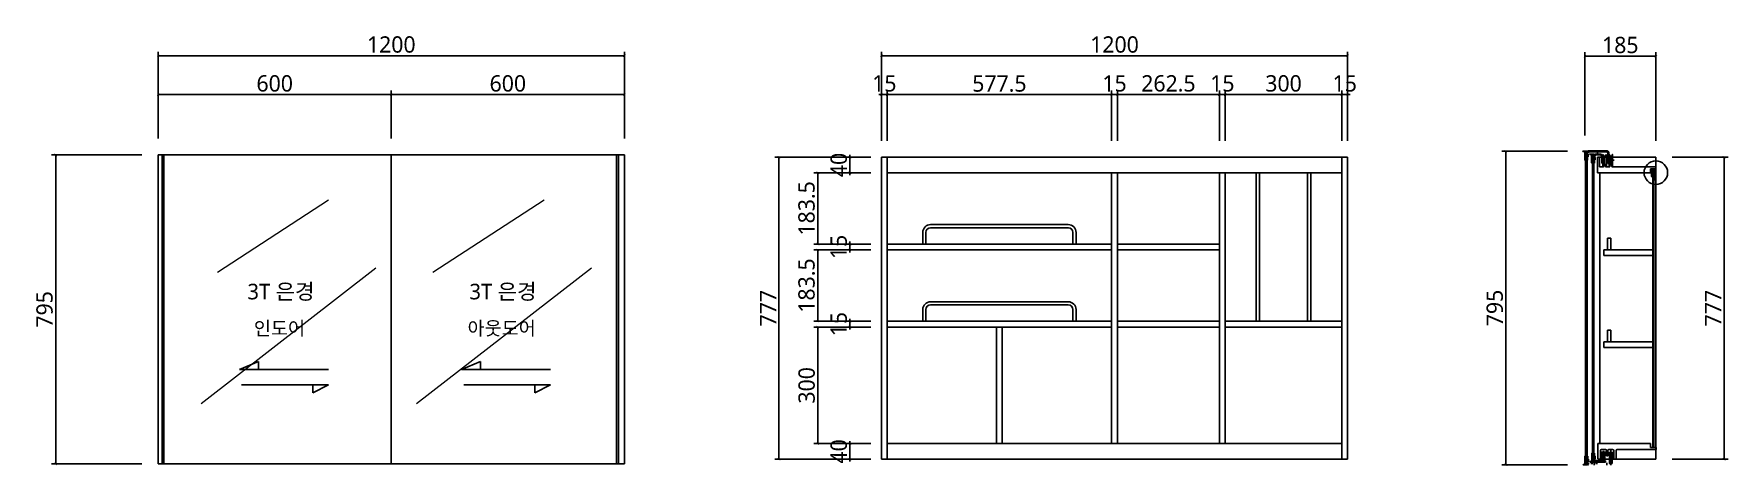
# Model space of a CAD drawing. Extents: x -37370 to -33010, y -566250 to -565138.
import ezdxf

# ---------------------------------------------------------------- set-up
doc = ezdxf.new("R2010")
doc.units = 0
doc.header["$LTSCALE"] = 60
doc.header["$MEASUREMENT"] = 0
doc.header["$PDMODE"] = 34
doc.header["$PDSIZE"] = -5
doc.layers.get('0').update_dxf_attribs({"linetype": 'CONTINUOUS'})
doc.layers.get('Defpoints').update_dxf_attribs({"color": 142, "linetype": 'CONTINUOUS'})
for name, color, linetype in [('FUR', 252, 'CONTINUOUS'), ('S-DIM', 7, 'CONTINUOUS'), ('TEX @ 1', 3, 'CONTINUOUS'), ('도어', 251, 'CONTINUOUS'), ('도어 @ 1', 251, 'CONTINUOUS')]:
    doc.layers.add(name, color=color, linetype=linetype)
doc.layers.add('거울', color=151, linetype='CONTINUOUS', lineweight=5)
doc.styles.get("Standard").update_dxf_attribs({"font": 'malgun.ttf'})
doc.styles.add('카비원', font='malgun.ttf', dxfattribs={"height": 45})
doc.dimstyles.new('카비원', dxfattribs={"dimscale": 7, "dimtxt": 6, "dimasz": 0.9, "dimexe": 1.5, "dimexo": 6, "dimgap": 1, "dimtad": 1, "dimdsep": 46, "dimtxsty": 'Standard', "dimblk": 'ARCHTICK', "dimcen": 3, "dimclrd": 8, "dimclre": 8, "dimclrt": 256, "dimadec": 0, "dimazin": 0, "dimtfac": 0.6, "dimtix": 1, "dimtmove": 0, "dimatfit": 3, "dimfxl": 1.5, "dimtolj": 1, "dimtzin": 0, "dimlwd": -1, "dimlwe": -1, "dimarcsym": 0})

msp = doc.modelspace()

# ---------------------------------------------------------------- texts
at = {"layer": 'TEX @ 1', "style": '카비원'}
for p in [(-36820.59, -565821.207), (-36249.193, -565821.207)]:
    msp.add_text('3T 은경', height=40, dxfattribs=at).set_placement(p)
at = {"layer": '도어 @ 1', "style": '카비원'}
for s, p in [('인도어', (-36803.993, -565913.335)), ('아웃도어', (-36254.025, -565913.335))]:
    msp.add_text(s, height=35, dxfattribs=at).set_placement(p)

# ---------------------------------------------------------------- blocks, each defined once
blk = doc.blocks.new('_ArchTick')
at = {"color": 0, "linetype": 'ByBlock', "transparency": 16777216, "const_width": 0.15}
blk.add_lwpolyline([(-0.5, -0.5), (0.5, 0.5)], dxfattribs=at)
blk = doc.blocks.new('*D10414')
at = {"layer": 'Defpoints', "color": 0}
for p in [(-36450.3, -565294.6), (-37050.3, -565449.6), (-36450.3, -565449.6)]:
    blk.add_point(p, dxfattribs=at)
at = {"layer": 'S-DIM', "color": 8}
for p, q in [((-37050.3, -565407.6), (-37050.3, -565284.1)), ((-36450.3, -565407.6), (-36450.3, -565284.1)), ((-37050.3, -565294.6), (-36450.3, -565294.6))]:
    blk.add_line(p, q, dxfattribs=at)
at = {"layer": 'S-DIM', "color": 8, "xscale": 6.3, "yscale": 6.3, "zscale": 6.3, "rotation": 180}
blk.add_blockref('_ArchTick', (-37050.3, -565294.6), dxfattribs=at)
at = {"layer": 'S-DIM', "color": 8, "xscale": 6.3, "yscale": 6.3, "zscale": 6.3}
blk.add_blockref('_ArchTick', (-36450.3, -565294.6), dxfattribs=at)
at = {"layer": 'S-DIM', "insert": (-36750.3, -565265.9), "char_height": 42, "attachment_point": 5}
blk.add_mtext('\\A1;600', dxfattribs=at)
blk = doc.blocks.new('*D10415')
at = {"layer": 'Defpoints', "color": 0}
for p in [(-35850.3, -565294.6), (-36450.3, -565449.6), (-35850.3, -565449.6)]:
    blk.add_point(p, dxfattribs=at)
at = {"layer": 'S-DIM', "color": 8}
for p, q in [((-36450.3, -565407.6), (-36450.3, -565284.1)), ((-35850.3, -565407.6), (-35850.3, -565284.1)), ((-36450.3, -565294.6), (-35850.3, -565294.6))]:
    blk.add_line(p, q, dxfattribs=at)
at = {"layer": 'S-DIM', "color": 8, "xscale": 6.3, "yscale": 6.3, "zscale": 6.3, "rotation": 180}
blk.add_blockref('_ArchTick', (-36450.3, -565294.6), dxfattribs=at)
at = {"layer": 'S-DIM', "color": 8, "xscale": 6.3, "yscale": 6.3, "zscale": 6.3}
blk.add_blockref('_ArchTick', (-35850.3, -565294.6), dxfattribs=at)
at = {"layer": 'S-DIM', "insert": (-36150.3, -565265.9), "char_height": 42, "attachment_point": 5}
blk.add_mtext('\\A1;600', dxfattribs=at)
blk = doc.blocks.new('*D10416')
at = {"layer": 'Defpoints', "color": 0}
for p in [(-35850.3, -565194.7), (-37050.3, -565449.6), (-35850.3, -565449.6)]:
    blk.add_point(p, dxfattribs=at)
at = {"layer": 'S-DIM', "color": 8}
for p, q in [((-37050.3, -565407.6), (-37050.3, -565184.2)), ((-37050.3, -565194.7), (-35850.3, -565194.7)), ((-35850.3, -565407.6), (-35850.3, -565184.2))]:
    blk.add_line(p, q, dxfattribs=at)
at = {"layer": 'S-DIM', "color": 8, "xscale": 6.3, "yscale": 6.3, "zscale": 6.3, "rotation": 180}
blk.add_blockref('_ArchTick', (-37050.3, -565194.7), dxfattribs=at)
at = {"layer": 'S-DIM', "color": 8, "xscale": 6.3, "yscale": 6.3, "zscale": 6.3}
blk.add_blockref('_ArchTick', (-35850.3, -565194.7), dxfattribs=at)
at = {"layer": 'S-DIM', "insert": (-36450.3, -565165.8), "char_height": 42, "attachment_point": 5}
blk.add_mtext('\\A1;1200', dxfattribs=at)
blk = doc.blocks.new('*D10417')
at = {"layer": 'Defpoints', "color": 0}
for p in [(-37050.3, -565449.6), (-37313.9, -566244.6), (-37050.3, -566244.6)]:
    blk.add_point(p, dxfattribs=at)
at = {"layer": 'S-DIM', "color": 8}
for p, q in [((-37092.3, -565449.6), (-37324.4, -565449.6)), ((-37313.9, -565449.6), (-37313.9, -566244.6)), ((-37092.3, -566244.6), (-37324.4, -566244.6))]:
    blk.add_line(p, q, dxfattribs=at)
at = {"layer": 'S-DIM', "color": 8, "xscale": 6.3, "yscale": 6.3, "zscale": 6.3}
for p, rotation in [((-37313.9, -565449.6), 90), ((-37313.9, -566244.6), 270)]:
    blk.add_blockref('_ArchTick', p, dxfattribs=dict(at, rotation=rotation))
at = {"layer": 'S-DIM', "insert": (-37342.6, -565847.1), "char_height": 42, "attachment_point": 5, "rotation": 90}
blk.add_mtext('\\A1;795', dxfattribs=at)
blk = doc.blocks.new('*D10418')
at = {"layer": 'Defpoints', "color": 0}
for p in [(-35173.9, -565294.6), (-35188.9, -565455.5), (-35173.9, -565455.5)]:
    blk.add_point(p, dxfattribs=at)
at = {"layer": 'S-DIM', "color": 8}
for p, q in [((-35188.9, -565413.5), (-35188.9, -565284.1)), ((-35173.9, -565413.5), (-35173.9, -565284.1)), ((-35188.9, -565294.6), (-35195.2, -565294.6)), ((-35188.9, -565294.6), (-35173.9, -565294.6)), ((-35173.9, -565294.6), (-35167.6, -565294.6))]:
    blk.add_line(p, q, dxfattribs=at)
at = {"layer": 'S-DIM', "color": 8, "xscale": 6.3, "yscale": 6.3, "zscale": 6.3}
blk.add_blockref('_ArchTick', (-35188.9, -565294.6), dxfattribs=at)
at = {"layer": 'S-DIM', "color": 8, "xscale": 6.3, "yscale": 6.3, "zscale": 6.3, "rotation": 180}
blk.add_blockref('_ArchTick', (-35173.9, -565294.6), dxfattribs=at)
at = {"layer": 'S-DIM', "insert": (-35181.4, -565265.8), "char_height": 42, "attachment_point": 5}
blk.add_mtext('\\A1;15', dxfattribs=at)
blk = doc.blocks.new('*D10419')
at = {"layer": 'Defpoints', "color": 0}
for p in [(-34596.4, -565294.6), (-35173.9, -565455.5), (-34596.4, -565455.5)]:
    blk.add_point(p, dxfattribs=at)
at = {"layer": 'S-DIM', "color": 8}
for p, q in [((-35173.9, -565413.5), (-35173.9, -565284.1)), ((-34596.4, -565413.5), (-34596.4, -565284.1)), ((-35173.9, -565294.6), (-34596.4, -565294.6))]:
    blk.add_line(p, q, dxfattribs=at)
at = {"layer": 'S-DIM', "color": 8, "xscale": 6.3, "yscale": 6.3, "zscale": 6.3, "rotation": 180}
blk.add_blockref('_ArchTick', (-35173.9, -565294.6), dxfattribs=at)
at = {"layer": 'S-DIM', "color": 8, "xscale": 6.3, "yscale": 6.3, "zscale": 6.3}
blk.add_blockref('_ArchTick', (-34596.4, -565294.6), dxfattribs=at)
at = {"layer": 'S-DIM', "insert": (-34885.2, -565266.3), "char_height": 42, "attachment_point": 5}
blk.add_mtext('\\A1;577.5', dxfattribs=at)
blk = doc.blocks.new('*D10420')
at = {"layer": 'Defpoints', "color": 0}
for p in [(-34581.4, -565294.6), (-34596.4, -565455.5), (-34581.4, -565455.5)]:
    blk.add_point(p, dxfattribs=at)
at = {"layer": 'S-DIM', "color": 8}
for p, q in [((-34596.4, -565413.5), (-34596.4, -565284.1)), ((-34581.4, -565413.5), (-34581.4, -565284.1)), ((-34596.4, -565294.6), (-34602.7, -565294.6)), ((-34596.4, -565294.6), (-34581.4, -565294.6)), ((-34581.4, -565294.6), (-34575.1, -565294.6))]:
    blk.add_line(p, q, dxfattribs=at)
at = {"layer": 'S-DIM', "color": 8, "xscale": 6.3, "yscale": 6.3, "zscale": 6.3}
blk.add_blockref('_ArchTick', (-34596.4, -565294.6), dxfattribs=at)
at = {"layer": 'S-DIM', "color": 8, "xscale": 6.3, "yscale": 6.3, "zscale": 6.3, "rotation": 180}
blk.add_blockref('_ArchTick', (-34581.4, -565294.6), dxfattribs=at)
at = {"layer": 'S-DIM', "insert": (-34588.9, -565265.8), "char_height": 42, "attachment_point": 5}
blk.add_mtext('\\A1;15', dxfattribs=at)
blk = doc.blocks.new('*D10421')
at = {"layer": 'Defpoints', "color": 0}
for p in [(-34318.9, -565294.6), (-34581.4, -565455.5), (-34318.9, -565455.5)]:
    blk.add_point(p, dxfattribs=at)
at = {"layer": 'S-DIM', "color": 8}
for p, q in [((-34581.4, -565413.5), (-34581.4, -565284.1)), ((-34318.9, -565413.5), (-34318.9, -565284.1)), ((-34581.4, -565294.6), (-34318.9, -565294.6))]:
    blk.add_line(p, q, dxfattribs=at)
at = {"layer": 'S-DIM', "color": 8, "xscale": 6.3, "yscale": 6.3, "zscale": 6.3, "rotation": 180}
blk.add_blockref('_ArchTick', (-34581.4, -565294.6), dxfattribs=at)
at = {"layer": 'S-DIM', "color": 8, "xscale": 6.3, "yscale": 6.3, "zscale": 6.3}
blk.add_blockref('_ArchTick', (-34318.9, -565294.6), dxfattribs=at)
at = {"layer": 'S-DIM', "insert": (-34450.2, -565265.9), "char_height": 42, "attachment_point": 5}
blk.add_mtext('\\A1;262.5', dxfattribs=at)
blk = doc.blocks.new('*D10422')
at = {"layer": 'Defpoints', "color": 0}
for p in [(-34303.9, -565294.6), (-34318.9, -565455.5), (-34303.9, -565455.5)]:
    blk.add_point(p, dxfattribs=at)
at = {"layer": 'S-DIM', "color": 8}
for p, q in [((-34318.9, -565413.5), (-34318.9, -565284.1)), ((-34303.9, -565413.5), (-34303.9, -565284.1)), ((-34318.9, -565294.6), (-34325.2, -565294.6)), ((-34318.9, -565294.6), (-34303.9, -565294.6)), ((-34303.9, -565294.6), (-34297.6, -565294.6))]:
    blk.add_line(p, q, dxfattribs=at)
at = {"layer": 'S-DIM', "color": 8, "xscale": 6.3, "yscale": 6.3, "zscale": 6.3}
blk.add_blockref('_ArchTick', (-34318.9, -565294.6), dxfattribs=at)
at = {"layer": 'S-DIM', "color": 8, "xscale": 6.3, "yscale": 6.3, "zscale": 6.3, "rotation": 180}
blk.add_blockref('_ArchTick', (-34303.9, -565294.6), dxfattribs=at)
at = {"layer": 'S-DIM', "insert": (-34311.4, -565265.8), "char_height": 42, "attachment_point": 5}
blk.add_mtext('\\A1;15', dxfattribs=at)
blk = doc.blocks.new('*D10423')
at = {"layer": 'Defpoints', "color": 0}
for p in [(-34003.9, -565294.6), (-34303.9, -565455.5), (-34003.9, -565455.5)]:
    blk.add_point(p, dxfattribs=at)
at = {"layer": 'S-DIM', "color": 8}
for p, q in [((-34303.9, -565413.5), (-34303.9, -565284.1)), ((-34003.9, -565413.5), (-34003.9, -565284.1)), ((-34303.9, -565294.6), (-34003.9, -565294.6))]:
    blk.add_line(p, q, dxfattribs=at)
at = {"layer": 'S-DIM', "color": 8, "xscale": 6.3, "yscale": 6.3, "zscale": 6.3, "rotation": 180}
blk.add_blockref('_ArchTick', (-34303.9, -565294.6), dxfattribs=at)
at = {"layer": 'S-DIM', "color": 8, "xscale": 6.3, "yscale": 6.3, "zscale": 6.3}
blk.add_blockref('_ArchTick', (-34003.9, -565294.6), dxfattribs=at)
at = {"layer": 'S-DIM', "insert": (-34153.9, -565265.9), "char_height": 42, "attachment_point": 5}
blk.add_mtext('\\A1;300', dxfattribs=at)
blk = doc.blocks.new('*D10424')
at = {"layer": 'Defpoints', "color": 0}
for p in [(-33988.9, -565294.6), (-34003.9, -565455.5), (-33988.9, -565455.5)]:
    blk.add_point(p, dxfattribs=at)
at = {"layer": 'S-DIM', "color": 8}
for p, q in [((-34003.9, -565413.5), (-34003.9, -565284.1)), ((-33988.9, -565413.5), (-33988.9, -565284.1)), ((-34003.9, -565294.6), (-34010.2, -565294.6)), ((-34003.9, -565294.6), (-33988.9, -565294.6)), ((-33988.9, -565294.6), (-33982.6, -565294.6))]:
    blk.add_line(p, q, dxfattribs=at)
at = {"layer": 'S-DIM', "color": 8, "xscale": 6.3, "yscale": 6.3, "zscale": 6.3}
blk.add_blockref('_ArchTick', (-34003.9, -565294.6), dxfattribs=at)
at = {"layer": 'S-DIM', "color": 8, "xscale": 6.3, "yscale": 6.3, "zscale": 6.3, "rotation": 180}
blk.add_blockref('_ArchTick', (-33988.9, -565294.6), dxfattribs=at)
at = {"layer": 'S-DIM', "insert": (-33996.4, -565265.8), "char_height": 42, "attachment_point": 5}
blk.add_mtext('\\A1;15', dxfattribs=at)
blk = doc.blocks.new('*D10425')
at = {"layer": 'Defpoints', "color": 0}
for p in [(-33988.9, -565194.7), (-35188.9, -565455.5), (-33988.9, -565455.5)]:
    blk.add_point(p, dxfattribs=at)
at = {"layer": 'S-DIM', "color": 8}
for p, q in [((-35188.9, -565413.5), (-35188.9, -565184.2)), ((-35188.9, -565194.7), (-33988.9, -565194.7)), ((-33988.9, -565413.5), (-33988.9, -565184.2))]:
    blk.add_line(p, q, dxfattribs=at)
at = {"layer": 'S-DIM', "color": 8, "xscale": 6.3, "yscale": 6.3, "zscale": 6.3, "rotation": 180}
blk.add_blockref('_ArchTick', (-35188.9, -565194.7), dxfattribs=at)
at = {"layer": 'S-DIM', "color": 8, "xscale": 6.3, "yscale": 6.3, "zscale": 6.3}
blk.add_blockref('_ArchTick', (-33988.9, -565194.7), dxfattribs=at)
at = {"layer": 'S-DIM', "insert": (-34588.9, -565165.8), "char_height": 42, "attachment_point": 5}
blk.add_mtext('\\A1;1200', dxfattribs=at)
blk = doc.blocks.new('*D10426')
at = {"layer": 'Defpoints', "color": 0}
for p in [(-35173.9, -565455.5), (-35269.8, -565495.5), (-35173.9, -565495.5)]:
    blk.add_point(p, dxfattribs=at)
at = {"layer": 'S-DIM', "color": 8}
for p, q in [((-35215.9, -565455.5), (-35280.3, -565455.5)), ((-35269.8, -565455.5), (-35269.8, -565449.2)), ((-35269.8, -565455.5), (-35269.8, -565495.5)), ((-35215.9, -565495.5), (-35280.3, -565495.5)), ((-35269.8, -565495.5), (-35269.8, -565501.8))]:
    blk.add_line(p, q, dxfattribs=at)
at = {"layer": 'S-DIM', "color": 8, "xscale": 6.3, "yscale": 6.3, "zscale": 6.3}
for p, rotation in [((-35269.8, -565455.5), 270), ((-35269.8, -565495.5), 90)]:
    blk.add_blockref('_ArchTick', p, dxfattribs=dict(at, rotation=rotation))
at = {"layer": 'S-DIM', "insert": (-35298.5, -565475.5), "char_height": 42, "attachment_point": 5, "rotation": 90}
blk.add_mtext('\\A1;40', dxfattribs=at)
blk = doc.blocks.new('*D10427')
at = {"layer": 'Defpoints', "color": 0}
for p in [(-35173.9, -565495.5), (-35352.5, -565679), (-35173.9, -565679)]:
    blk.add_point(p, dxfattribs=at)
at = {"layer": 'S-DIM', "color": 8}
for p, q in [((-35215.9, -565495.5), (-35363, -565495.5)), ((-35352.5, -565495.5), (-35352.5, -565679)), ((-35215.9, -565679), (-35363, -565679))]:
    blk.add_line(p, q, dxfattribs=at)
at = {"layer": 'S-DIM', "color": 8, "xscale": 6.3, "yscale": 6.3, "zscale": 6.3}
for p, rotation in [((-35352.5, -565495.5), 90), ((-35352.5, -565679), 270)]:
    blk.add_blockref('_ArchTick', p, dxfattribs=dict(at, rotation=rotation))
at = {"layer": 'S-DIM', "insert": (-35381.3, -565587.2), "char_height": 42, "attachment_point": 5, "rotation": 90}
blk.add_mtext('\\A1;183.5', dxfattribs=at)
blk = doc.blocks.new('*D10428')
at = {"layer": 'Defpoints', "color": 0}
for p in [(-35269.8, -565694), (-35173.9, -565679), (-35173.9, -565694)]:
    blk.add_point(p, dxfattribs=at)
at = {"layer": 'S-DIM', "color": 8}
for p, q in [((-35269.8, -565679), (-35269.8, -565672.7)), ((-35215.9, -565679), (-35280.3, -565679)), ((-35215.9, -565694), (-35280.3, -565694)), ((-35269.8, -565679), (-35269.8, -565694)), ((-35269.8, -565694), (-35269.8, -565700.3))]:
    blk.add_line(p, q, dxfattribs=at)
at = {"layer": 'S-DIM', "color": 8, "xscale": 6.3, "yscale": 6.3, "zscale": 6.3}
for p, rotation in [((-35269.8, -565679), 270), ((-35269.8, -565694), 90)]:
    blk.add_blockref('_ArchTick', p, dxfattribs=dict(at, rotation=rotation))
at = {"layer": 'S-DIM', "insert": (-35298.6, -565686.5), "char_height": 42, "attachment_point": 5, "rotation": 90}
blk.add_mtext('\\A1;15', dxfattribs=at)
blk = doc.blocks.new('*D10429')
at = {"layer": 'Defpoints', "color": 0}
for p in [(-35173.9, -565694), (-35352.5, -565877.5), (-35173.9, -565877.5)]:
    blk.add_point(p, dxfattribs=at)
at = {"layer": 'S-DIM', "color": 8}
for p, q in [((-35215.9, -565694), (-35363, -565694)), ((-35352.5, -565694), (-35352.5, -565877.5)), ((-35215.9, -565877.5), (-35363, -565877.5))]:
    blk.add_line(p, q, dxfattribs=at)
at = {"layer": 'S-DIM', "color": 8, "xscale": 6.3, "yscale": 6.3, "zscale": 6.3}
for p, rotation in [((-35352.5, -565694), 90), ((-35352.5, -565877.5), 270)]:
    blk.add_blockref('_ArchTick', p, dxfattribs=dict(at, rotation=rotation))
at = {"layer": 'S-DIM', "insert": (-35381.3, -565785.7), "char_height": 42, "attachment_point": 5, "rotation": 90}
blk.add_mtext('\\A1;183.5', dxfattribs=at)
blk = doc.blocks.new('*D10430')
at = {"layer": 'Defpoints', "color": 0}
for p in [(-35269.8, -565892.5), (-35173.9, -565877.5), (-35173.9, -565892.5)]:
    blk.add_point(p, dxfattribs=at)
at = {"layer": 'S-DIM', "color": 8}
for p, q in [((-35215.9, -565877.5), (-35280.3, -565877.5)), ((-35215.9, -565892.5), (-35280.3, -565892.5)), ((-35269.8, -565877.5), (-35269.8, -565871.2)), ((-35269.8, -565877.5), (-35269.8, -565892.5)), ((-35269.8, -565892.5), (-35269.8, -565898.8))]:
    blk.add_line(p, q, dxfattribs=at)
at = {"layer": 'S-DIM', "color": 8, "xscale": 6.3, "yscale": 6.3, "zscale": 6.3}
for p, rotation in [((-35269.8, -565877.5), 270), ((-35269.8, -565892.5), 90)]:
    blk.add_blockref('_ArchTick', p, dxfattribs=dict(at, rotation=rotation))
at = {"layer": 'S-DIM', "insert": (-35298.6, -565885), "char_height": 42, "attachment_point": 5, "rotation": 90}
blk.add_mtext('\\A1;15', dxfattribs=at)
blk = doc.blocks.new('*D10431')
at = {"layer": 'Defpoints', "color": 0}
for p in [(-35173.9, -565892.5), (-35352.5, -566192.5), (-35173.9, -566192.5)]:
    blk.add_point(p, dxfattribs=at)
at = {"layer": 'S-DIM', "color": 8}
for p, q in [((-35215.9, -565892.5), (-35363, -565892.5)), ((-35352.5, -565892.5), (-35352.5, -566192.5)), ((-35215.9, -566192.5), (-35363, -566192.5))]:
    blk.add_line(p, q, dxfattribs=at)
at = {"layer": 'S-DIM', "color": 8, "xscale": 6.3, "yscale": 6.3, "zscale": 6.3}
for p, rotation in [((-35352.5, -565892.5), 90), ((-35352.5, -566192.5), 270)]:
    blk.add_blockref('_ArchTick', p, dxfattribs=dict(at, rotation=rotation))
at = {"layer": 'S-DIM', "insert": (-35381.2, -566042.5), "char_height": 42, "attachment_point": 5, "rotation": 90}
blk.add_mtext('\\A1;300', dxfattribs=at)
blk = doc.blocks.new('*D10432')
at = {"layer": 'Defpoints', "color": 0}
for p in [(-35173.9, -566192.5), (-35269.8, -566232.5), (-35173.9, -566232.5)]:
    blk.add_point(p, dxfattribs=at)
at = {"layer": 'S-DIM', "color": 8}
for p, q in [((-35215.9, -566192.5), (-35280.3, -566192.5)), ((-35269.8, -566192.5), (-35269.8, -566186.2)), ((-35269.8, -566192.5), (-35269.8, -566232.5)), ((-35215.9, -566232.5), (-35280.3, -566232.5)), ((-35269.8, -566232.5), (-35269.8, -566238.8))]:
    blk.add_line(p, q, dxfattribs=at)
at = {"layer": 'S-DIM', "color": 8, "xscale": 6.3, "yscale": 6.3, "zscale": 6.3}
for p, rotation in [((-35269.8, -566192.5), 270), ((-35269.8, -566232.5), 90)]:
    blk.add_blockref('_ArchTick', p, dxfattribs=dict(at, rotation=rotation))
at = {"layer": 'S-DIM', "insert": (-35298.5, -566212.5), "char_height": 42, "attachment_point": 5, "rotation": 90}
blk.add_mtext('\\A1;40', dxfattribs=at)
blk = doc.blocks.new('*D10433')
at = {"layer": 'Defpoints', "color": 0}
for p in [(-35173.9, -565455.5), (-35452.5, -566232.5), (-35173.9, -566232.5)]:
    blk.add_point(p, dxfattribs=at)
at = {"layer": 'S-DIM', "color": 8}
for p, q in [((-35215.9, -565455.5), (-35463, -565455.5)), ((-35452.5, -565455.5), (-35452.5, -566232.5)), ((-35215.9, -566232.5), (-35463, -566232.5))]:
    blk.add_line(p, q, dxfattribs=at)
at = {"layer": 'S-DIM', "color": 8, "xscale": 6.3, "yscale": 6.3, "zscale": 6.3}
for p, rotation in [((-35452.5, -565455.5), 90), ((-35452.5, -566232.5), 270)]:
    blk.add_blockref('_ArchTick', p, dxfattribs=dict(at, rotation=rotation))
at = {"layer": 'S-DIM', "insert": (-35480.5, -565844), "char_height": 42, "attachment_point": 5, "rotation": 90}
blk.add_mtext('\\A1;777', dxfattribs=at)
blk = doc.blocks.new('*D10437')
at = {"layer": 'Defpoints', "color": 0}
for p in [(-33195.7, -565195.8), (-33378.8, -565441.4), (-33195.7, -565455.5)]:
    blk.add_point(p, dxfattribs=at)
at = {"layer": 'S-DIM', "color": 8}
for p, q in [((-33378.8, -565399.4), (-33378.8, -565185.3)), ((-33378.8, -565195.8), (-33195.7, -565195.8)), ((-33195.7, -565413.5), (-33195.7, -565185.3))]:
    blk.add_line(p, q, dxfattribs=at)
at = {"layer": 'S-DIM', "color": 8, "xscale": 6.3, "yscale": 6.3, "zscale": 6.3, "rotation": 180}
blk.add_blockref('_ArchTick', (-33378.8, -565195.8), dxfattribs=at)
at = {"layer": 'S-DIM', "color": 8, "xscale": 6.3, "yscale": 6.3, "zscale": 6.3}
blk.add_blockref('_ArchTick', (-33195.7, -565195.8), dxfattribs=at)
at = {"layer": 'S-DIM', "insert": (-33287.2, -565167), "char_height": 42, "attachment_point": 5}
blk.add_mtext('\\A1;185', dxfattribs=at)
blk = doc.blocks.new('*D10438')
at = {"layer": 'Defpoints', "color": 0}
for p in [(-33195.7, -565455.5), (-33195.7, -566232.5), (-33020.2, -566232.5)]:
    blk.add_point(p, dxfattribs=at)
at = {"layer": 'S-DIM', "color": 8}
for p, q in [((-33153.7, -565455.5), (-33009.7, -565455.5)), ((-33020.2, -565455.5), (-33020.2, -566232.5)), ((-33153.7, -566232.5), (-33009.7, -566232.5))]:
    blk.add_line(p, q, dxfattribs=at)
at = {"layer": 'S-DIM', "color": 8, "xscale": 6.3, "yscale": 6.3, "zscale": 6.3}
for p, rotation in [((-33020.2, -565455.5), 90), ((-33020.2, -566232.5), 270)]:
    blk.add_blockref('_ArchTick', p, dxfattribs=dict(at, rotation=rotation))
at = {"layer": 'S-DIM', "insert": (-33048.2, -565844), "char_height": 42, "attachment_point": 5, "rotation": 90}
blk.add_mtext('\\A1;777', dxfattribs=at)
blk = doc.blocks.new('*D10439')
at = {"layer": 'Defpoints', "color": 0}
for p in [(-33381.5, -565440.2), (-33581.5, -566246.8), (-33380.9, -566246.8)]:
    blk.add_point(p, dxfattribs=at)
at = {"layer": 'S-DIM', "color": 8}
for p, q in [((-33423.5, -565440.2), (-33592, -565440.2)), ((-33581.5, -565440.2), (-33581.5, -566246.8)), ((-33422.9, -566246.8), (-33592, -566246.8))]:
    blk.add_line(p, q, dxfattribs=at)
at = {"layer": 'S-DIM', "color": 8, "xscale": 6.3, "yscale": 6.3, "zscale": 6.3}
for p, rotation in [((-33581.5, -565440.2), 90), ((-33581.5, -566246.8), 270)]:
    blk.add_blockref('_ArchTick', p, dxfattribs=dict(at, rotation=rotation))
at = {"layer": 'S-DIM', "insert": (-33610.2, -565843.5), "char_height": 42, "attachment_point": 5, "rotation": 90}
blk.add_mtext('\\A1;795', dxfattribs=at)

# ---------------------------------------------------------------- dimensions: what is measured, and where the dimension line sits
at = {"layer": 'S-DIM'}
for base, p1, p2, picture, middle in [((-35850.298, -565194.652), (-37050.298, -565449.647), (-35850.298, -565449.647), '*D10416', (-36450.298, -565165.839)), ((-33988.928, -565194.652), (-35188.928, -565455.492), (-33988.928, -565455.492), '*D10425', (-34588.928, -565165.839)), ((-36450.298, -565294.647), (-37050.298, -565449.647), (-36450.298, -565449.647), '*D10414', (-36750.298, -565265.948)), ((-35850.298, -565294.647), (-36450.298, -565449.647), (-35850.298, -565449.647), '*D10415', (-36150.298, -565265.948)), ((-35173.928, -565294.647), (-35188.928, -565455.492), (-35173.928, -565455.492), '*D10418', (-35181.428, -565265.834)), ((-34596.428, -565294.647), (-35173.928, -565455.492), (-34596.428, -565455.492), '*D10419', (-34885.178, -565266.29)), ((-34581.428, -565294.647), (-34596.428, -565455.492), (-34581.428, -565455.492), '*D10420', (-34588.928, -565265.834)), ((-34318.928, -565294.647), (-34581.428, -565455.492), (-34318.928, -565455.492), '*D10421', (-34450.178, -565265.948)), ((-34303.928, -565294.647), (-34318.928, -565455.492), (-34303.928, -565455.492), '*D10422', (-34311.428, -565265.834)), ((-34003.928, -565294.647), (-34303.928, -565455.492), (-34003.928, -565455.492), '*D10423', (-34153.928, -565265.948)), ((-33988.928, -565294.647), (-34003.928, -565455.492), (-33988.928, -565455.492), '*D10424', (-33996.428, -565265.834))]:
    dim = msp.add_linear_dim(base=base, p1=p1, p2=p2, dimstyle='카비원', override={"dimscale": 7}, dxfattribs=at)
    dim.commit()
    dim.dimension.update_dxf_attribs({"geometry": picture, "text_midpoint": middle})
dim = msp.add_linear_dim(base=(-33195.714, -565195.813), p1=(-33378.764, -565441.395), p2=(-33195.714, -565455.495), text='185', dimstyle='카비원', dxfattribs=at)
dim.commit()
dim.dimension.update_dxf_attribs({"geometry": '*D10437', "text_midpoint": (-33287.239, -565167)})
for base, p1, p2, picture, middle in [((-37313.872, -566244.647), (-37050.298, -565449.647), (-37050.298, -566244.647), '*D10417', (-37342.571, -565847.147)), ((-35452.503, -566232.492), (-35173.928, -565455.492), (-35173.928, -566232.492), '*D10433', (-35480.503, -565843.992)), ((-35269.795, -565495.492), (-35173.928, -565455.492), (-35173.928, -565495.492), '*D10426', (-35298.494, -565475.492)), ((-35352.508, -565678.992), (-35173.928, -565495.492), (-35173.928, -565678.992), '*D10427', (-35381.321, -565587.242)), ((-35269.795, -565693.992), (-35173.928, -565678.992), (-35173.928, -565693.992), '*D10428', (-35298.608, -565686.492)), ((-35352.508, -565877.492), (-35173.928, -565693.992), (-35173.928, -565877.492), '*D10429', (-35381.321, -565785.742)), ((-35269.795, -565892.492), (-35173.928, -565877.492), (-35173.928, -565892.492), '*D10430', (-35298.608, -565884.992)), ((-35269.795, -566232.492), (-35173.928, -566192.492), (-35173.928, -566232.492), '*D10432', (-35298.494, -566212.492))]:
    dim = msp.add_linear_dim(base=base, p1=p1, p2=p2, angle=90, dimstyle='카비원', override={"dimscale": 7}, dxfattribs=at)
    dim.commit()
    dim.dimension.update_dxf_attribs({"geometry": picture, "text_midpoint": middle})
dim = msp.add_linear_dim(base=(-33581.538, -566246.792), p1=(-33381.498, -565440.195), p2=(-33380.939, -566246.792), angle=90, text='795', dimstyle='카비원', override={"dimtxsty": 'Standard', "dimtolj": 1}, dxfattribs=at)
dim.commit()
dim.dimension.update_dxf_attribs({"geometry": '*D10439', "text_midpoint": (-33610.237, -565843.494)})
for base, p1, p2, picture, middle in [((-33020.204, -566232.492), (-33195.714, -565455.495), (-33195.714, -566232.492), '*D10438', (-33048.204, -565843.994)), ((-35352.508, -566192.492), (-35173.928, -565892.492), (-35173.928, -566192.492), '*D10431', (-35381.207, -566042.492))]:
    dim = msp.add_linear_dim(base=base, p1=p1, p2=p2, angle=90, dimstyle='카비원', dxfattribs=at)
    dim.commit()
    dim.dimension.update_dxf_attribs({"geometry": picture, "text_midpoint": middle})

# ---------------------------------------------------------------- linework, layer by layer
for p, q in [((-37050.298, -565449.647), (-37050.298, -566244.647)), ((-35850.298, -565449.647), (-37050.298, -565449.647)), ((-37040.298, -565449.647), (-37040.298, -566244.647)), ((-37035.298, -565449.647), (-37035.298, -566244.647)), ((-36450.298, -565449.647), (-36450.298, -566244.647)), ((-35870.298, -565449.647), (-35870.298, -566244.647)), ((-35865.298, -565449.647), (-35865.298, -566244.647)), ((-35850.298, -565449.647), (-35850.298, -566244.647)), ((-35188.928, -565455.492), (-35188.928, -566232.492)), ((-33988.928, -565455.492), (-35188.928, -565455.492)), ((-35173.928, -565455.492), (-35173.928, -566232.492)), ((-34003.928, -566232.492), (-34003.928, -565455.492)), ((-33988.928, -566232.492), (-33988.928, -565455.492)), ((-33368.39, -565451.095), (-33378.445, -565451.095)), ((-33370.089, -565450.886), (-33376.839, -565450.886)), ((-33370.089, -565450.886), (-33376.839, -565450.886)), ((-33371.464, -565449.095), (-33376.764, -565449.095)), ((-33376.764, -565449.095), (-33376.764, -565453.095)), ((-33371.464, -565453.095), (-33376.764, -565453.095)), ((-33376.664, -565441.445), (-33374.664, -565441.445)), ((-33376.664, -565460.745), (-33376.664, -565441.445)), ((-33376.596, -566224.492), (-33376.596, -565440.895)), ((-33376.216, -565519.305), (-33376.216, -565439.695)), ((-33375.754, -565449.095), (-33374.73, -565453.095)), ((-33374.664, -565460.745), (-33374.664, -565441.445)), ((-33374.664, -565447.595), (-33374.664, -565454.595)), ((-33374.395, -565449.095), (-33373.671, -565453.095)), ((-33373.464, -565443.486), (-33373.464, -565463.486)), ((-33373.464, -565443.486), (-33373.464, -565463.486)), ((-33371.419, -565445.486), (-33373.419, -565447.486)), ((-33373.387, -565449.095), (-33371.863, -565453.095)), ((-33371.464, -565443.486), (-33371.464, -565463.486)), ((-33371.464, -565443.486), (-33371.464, -565463.486)), ((-33371.464, -565448.095), (-33371.464, -565454.095)), ((-33367.419, -565441.486), (-33371.419, -565445.486)), ((-33367.419, -565441.486), (-33371.419, -565445.486)), ((-33370.264, -565447.595), (-33370.964, -565447.595)), ((-33370.264, -565454.595), (-33370.964, -565454.595)), ((-33369.764, -565448.095), (-33369.764, -565454.095)), ((-33369.464, -565439.486), (-33320.964, -565439.486)), ((-33369.464, -565439.486), (-33320.964, -565439.486)), ((-33369.464, -565441.486), (-33320.964, -565441.486)), ((-33369.464, -565441.486), (-33320.964, -565441.486)), ((-33369.419, -565441.486), (-33369.419, -565439.486)), ((-33369.419, -565441.486), (-33369.419, -565439.486)), ((-33365.419, -565439.486), (-33367.419, -565441.486)), ((-33350.89, -565458.895), (-33360.945, -565458.895)), ((-33353.964, -565456.895), (-33359.264, -565456.895)), ((-33359.264, -565456.895), (-33359.264, -565460.895)), ((-33359.164, -565449.245), (-33357.164, -565449.245)), ((-33359.164, -565468.545), (-33359.164, -565449.245)), ((-33353.414, -565458.886), (-33358.514, -565458.886)), ((-33353.414, -565458.886), (-33358.514, -565458.886)), ((-33358.254, -565456.895), (-33357.23, -565460.895)), ((-33357.164, -565468.545), (-33357.164, -565449.245)), ((-33357.164, -565455.395), (-33357.164, -565462.395)), ((-33356.895, -565456.895), (-33356.171, -565460.895)), ((-33355.964, -565451.486), (-33355.964, -565471.286)), ((-33355.887, -565456.895), (-33354.363, -565460.895)), ((-33349.964, -565449.486), (-33353.964, -565453.486)), ((-33353.964, -565451.486), (-33353.964, -565471.286)), ((-33353.964, -565455.895), (-33353.964, -565461.895)), ((-33352.764, -565455.395), (-33353.464, -565455.395)), ((-33352.264, -565455.895), (-33352.264, -565461.895)), ((-33351.964, -565447.486), (-33336.964, -565447.486)), ((-33351.964, -565449.486), (-33351.964, -565447.486)), ((-33351.964, -565449.486), (-33336.964, -565449.486)), ((-33345.714, -565448.495), (-33345.714, -565439.486)), ((-33345.714, -565455.495), (-33345.714, -565495.495)), ((-33345.714, -565455.495), (-33340.564, -565455.495)), ((-33345.714, -565455.495), (-33195.714, -565455.495)), ((-33340.564, -565455.495), (-33340.564, -565480.495)), ((-33338.964, -565449.486), (-33334.964, -565453.486)), ((-33336.964, -565449.486), (-33336.964, -565447.486)), ((-33334.964, -565451.486), (-33334.964, -565471.286)), ((-33332.964, -565451.486), (-33332.964, -565471.286)), ((-33331.964, -565459.485), (-33332.964, -565459.485)), ((-33331.964, -565477.486), (-33331.964, -565449.486)), ((-33331.164, -565448.987), (-33331.464, -565448.987)), ((-33330.676, -565449.377), (-33330.663, -565449.865)), ((-33327.464, -565450.876), (-33327.464, -565476.097)), ((-33324.252, -565449.377), (-33324.265, -565449.865)), ((-33323.914, -565439.486), (-33321.914, -565441.486)), ((-33323.764, -565448.986), (-33323.464, -565448.986)), ((-33322.964, -565441.486), (-33318.964, -565445.486)), ((-33322.964, -565441.486), (-33318.964, -565445.486)), ((-33322.964, -565449.486), (-33322.964, -565477.486)), ((-33321.009, -565441.486), (-33321.009, -565439.486)), ((-33321.009, -565441.486), (-33321.009, -565439.486)), ((-33318.964, -565443.486), (-33318.964, -565471.386)), ((-33318.964, -565443.486), (-33318.964, -565471.386)), ((-33318.964, -565445.486), (-33316.964, -565447.486)), ((-33316.964, -565443.486), (-33316.964, -565471.386)), ((-33316.964, -565443.486), (-33316.964, -565471.386)), ((-33315.964, -565459.485), (-33316.964, -565459.485)), ((-33315.964, -565477.486), (-33315.964, -565449.486)), ((-33315.164, -565448.987), (-33315.464, -565448.987)), ((-33314.676, -565449.377), (-33314.663, -565449.865)), ((-33311.464, -565450.876), (-33311.464, -565476.097)), ((-33308.252, -565449.377), (-33308.265, -565449.865)), ((-33307.764, -565448.986), (-33307.464, -565448.986)), ((-33306.964, -565449.486), (-33306.964, -565477.486)), ((-33195.714, -565455.495), (-33195.714, -566232.492)), ((-34003.928, -565495.492), (-35173.928, -565495.492)), ((-34596.428, -566192.492), (-34596.428, -565495.492)), ((-34581.428, -566192.492), (-34581.428, -565495.492)), ((-34318.928, -566192.492), (-34318.928, -565495.492)), ((-34303.928, -566192.492), (-34303.928, -565495.492)), ((-33376.664, -565460.745), (-33374.664, -565460.745)), ((-33374.966, -566224.492), (-33374.966, -565462.484)), ((-33373.464, -565463.486), (-33371.464, -565463.486)), ((-33373.464, -565463.486), (-33371.464, -565463.486)), ((-33372.596, -565463.486), (-33372.596, -566224.492)), ((-33353.964, -565460.895), (-33359.264, -565460.895)), ((-33359.164, -565468.545), (-33357.164, -565468.545)), ((-33359.096, -566216.992), (-33359.096, -565469.095)), ((-33358.716, -566216.992), (-33358.716, -565470.295)), ((-33357.466, -566216.992), (-33357.466, -565470.284)), ((-33355.964, -565471.286), (-33353.964, -565471.286)), ((-33355.096, -565471.286), (-33355.096, -566216.992)), ((-33352.764, -565462.395), (-33353.464, -565462.395)), ((-33345.714, -565495.495), (-33209.714, -565495.495)), ((-33340.564, -565480.495), (-33331.464, -565480.495)), ((-33339.546, -565495.495), (-33339.546, -566192.492)), ((-33334.964, -565471.286), (-33334.964, -565470.986)), ((-33334.964, -565471.286), (-33332.964, -565471.286)), ((-33332.964, -565467.484), (-33331.964, -565467.484)), ((-33331.164, -565477.986), (-33331.464, -565477.986)), ((-33330.676, -565477.595), (-33330.663, -565477.107)), ((-33329.964, -565476.495), (-33329.964, -565478.995)), ((-33327.464, -565476.495), (-33327.464, -565471.495)), ((-33324.964, -565476.495), (-33324.964, -565478.995)), ((-33324.252, -565477.596), (-33324.265, -565477.107)), ((-33323.764, -565477.986), (-33323.464, -565477.986)), ((-33323.464, -565480.495), (-33315.464, -565480.495)), ((-33312.644, -565463.486), (-33321.284, -565463.486)), ((-33303.057, -565463.486), (-33319.871, -565463.486)), ((-33318.964, -565471.386), (-33316.964, -565471.386)), ((-33318.964, -565471.386), (-33316.964, -565471.386)), ((-33316.964, -565467.484), (-33315.964, -565467.484)), ((-33315.164, -565477.986), (-33315.464, -565477.986)), ((-33314.676, -565477.595), (-33314.663, -565477.107)), ((-33313.964, -565476.495), (-33313.964, -565478.995)), ((-33311.464, -565476.495), (-33311.464, -565471.495)), ((-33308.964, -565476.495), (-33308.964, -565478.995)), ((-33308.252, -565477.596), (-33308.265, -565477.107)), ((-33307.764, -565477.986), (-33307.464, -565477.986)), ((-33307.464, -565480.495), (-33195.714, -565480.495)), ((-33209.714, -565485.495), (-33209.714, -565495.495)), ((-33209.714, -565485.495), (-33195.714, -565485.495)), ((-33206.864, -565485.605), (-33206.754, -565485.495)), ((-33206.864, -565486.054), (-33206.305, -565485.495)), ((-33206.864, -565486.503), (-33205.856, -565485.495)), ((-33206.864, -565486.952), (-33205.407, -565485.495)), ((-33206.864, -565487.401), (-33204.958, -565485.495)), ((-33206.864, -565487.85), (-33204.509, -565485.495)), ((-33206.864, -565488.299), (-33204.06, -565485.495)), ((-33206.864, -565488.748), (-33203.611, -565485.495)), ((-33206.864, -565489.197), (-33203.162, -565485.495)), ((-33206.864, -565489.646), (-33202.713, -565485.495)), ((-33206.864, -565490.095), (-33202.264, -565485.495)), ((-33206.864, -565490.544), (-33201.815, -565485.495)), ((-33206.864, -565490.993), (-33201.366, -565485.495)), ((-33206.864, -565491.442), (-33200.917, -565485.495)), ((-33206.864, -565491.891), (-33200.468, -565485.495)), ((-33206.864, -565492.34), (-33200.019, -565485.495)), ((-33206.864, -565492.789), (-33199.57, -565485.495)), ((-33206.864, -565493.238), (-33199.121, -565485.495)), ((-33206.864, -565493.687), (-33198.672, -565485.495)), ((-33206.864, -565494.136), (-33198.223, -565485.495)), ((-33206.864, -565494.585), (-33197.774, -565485.495)), ((-33206.864, -565495.034), (-33197.325, -565485.495)), ((-33206.864, -565495.483), (-33196.876, -565485.495)), ((-33196.864, -565485.495), (-33206.864, -565485.495)), ((-33206.864, -565505.495), (-33206.864, -565485.495)), ((-33206.864, -565495.932), (-33196.864, -565485.932)), ((-33206.864, -565496.381), (-33196.864, -565486.381)), ((-33206.864, -565496.83), (-33196.864, -565486.83)), ((-33206.864, -565497.279), (-33196.864, -565487.279)), ((-33206.864, -565497.728), (-33196.864, -565487.728)), ((-33206.864, -565498.177), (-33196.864, -565488.177)), ((-33206.864, -565498.626), (-33196.864, -565488.626)), ((-33206.864, -565499.075), (-33196.864, -565489.075)), ((-33206.864, -565499.524), (-33196.864, -565489.524)), ((-33206.864, -565499.973), (-33196.864, -565489.973)), ((-33206.864, -565500.422), (-33196.864, -565490.422)), ((-33206.864, -565500.871), (-33196.864, -565490.871)), ((-33206.864, -565501.32), (-33196.864, -565491.32)), ((-33206.864, -565501.769), (-33196.864, -565491.769)), ((-33206.864, -565502.218), (-33196.864, -565492.218)), ((-33206.864, -565502.667), (-33196.864, -565492.667)), ((-33206.864, -565503.116), (-33196.864, -565493.116)), ((-33206.864, -565503.565), (-33196.864, -565493.565)), ((-33206.864, -565504.014), (-33196.864, -565494.014)), ((-33206.864, -565504.463), (-33196.864, -565494.463)), ((-33206.864, -565504.912), (-33196.864, -565494.912)), ((-33206.864, -565505.361), (-33196.864, -565495.361)), ((-33206.706, -565505.653), (-33196.864, -565495.81)), ((-33206.482, -565505.877), (-33196.864, -565496.259)), ((-33206.257, -565506.102), (-33196.864, -565496.708)), ((-33206.033, -565506.326), (-33196.864, -565497.157)), ((-33205.808, -565506.551), (-33196.864, -565497.606)), ((-33205.584, -565506.775), (-33196.864, -565498.055)), ((-33205.359, -565507), (-33196.864, -565498.504)), ((-33205.135, -565507.224), (-33196.864, -565498.954)), ((-33204.91, -565507.449), (-33196.864, -565499.403)), ((-33204.686, -565507.673), (-33196.864, -565499.852)), ((-33204.461, -565507.898), (-33196.864, -565500.301)), ((-33204.237, -565508.122), (-33196.864, -565500.75)), ((-33204.012, -565508.347), (-33196.864, -565501.199)), ((-33203.788, -565508.571), (-33196.864, -565501.648)), ((-33203.563, -565508.796), (-33196.864, -565502.097)), ((-33203.339, -565509.02), (-33196.864, -565502.546)), ((-33203.114, -565509.245), (-33196.864, -565502.995)), ((-33202.89, -565509.469), (-33196.864, -565503.444)), ((-33196.864, -565515.495), (-33196.864, -565485.495)), ((-33195.714, -565480.495), (-33195.714, -565485.495)), ((-33376.216, -566224.492), (-33376.216, -565519.305)), ((-33196.864, -565515.495), (-33206.864, -565505.495)), ((-33203.546, -565508.813), (-33203.546, -566202.492)), ((-33202.665, -565509.694), (-33196.864, -565503.893)), ((-33202.441, -565509.918), (-33196.864, -565504.342)), ((-33202.216, -565510.143), (-33196.864, -565504.791)), ((-33201.992, -565510.368), (-33196.864, -565505.24)), ((-33201.767, -565510.592), (-33196.864, -565505.689)), ((-33201.543, -565510.817), (-33196.864, -565506.138)), ((-33201.318, -565511.041), (-33196.864, -565506.587)), ((-33201.094, -565511.266), (-33196.864, -565507.036)), ((-33200.869, -565511.49), (-33196.864, -565507.485)), ((-33200.696, -566202.492), (-33200.696, -565511.663)), ((-33200.645, -565511.715), (-33196.864, -565507.934)), ((-33200.42, -565511.939), (-33196.864, -565508.383)), ((-33200.196, -565512.164), (-33196.864, -565508.832)), ((-33199.971, -565512.388), (-33196.864, -565509.281)), ((-33199.747, -565512.613), (-33196.864, -565509.73)), ((-33199.522, -565512.837), (-33196.864, -565510.179)), ((-33199.298, -565513.062), (-33196.864, -565510.628)), ((-33199.073, -565513.286), (-33196.864, -565511.077)), ((-33198.849, -565513.511), (-33196.864, -565511.526)), ((-33198.624, -565513.735), (-33196.864, -565511.975)), ((-33198.4, -565513.96), (-33196.864, -565512.424)), ((-33198.175, -565514.184), (-33196.864, -565512.873)), ((-33197.951, -565514.409), (-33196.864, -565513.322)), ((-33197.726, -565514.633), (-33196.864, -565513.771)), ((-33197.502, -565514.858), (-33196.864, -565514.22)), ((-33197.277, -565515.082), (-33196.864, -565514.669)), ((-33197.053, -565515.307), (-33196.864, -565515.118)), ((-35173.928, -565678.992), (-34596.428, -565678.992)), ((-35173.928, -565693.992), (-34596.428, -565693.992)), ((-34581.428, -565678.992), (-34318.928, -565678.992)), ((-34581.428, -565693.992), (-34318.928, -565693.992)), ((-33329.546, -565693.589), (-33203.546, -565693.589)), ((-33329.546, -565708.589), (-33329.546, -565693.589)), ((-33329.546, -565708.589), (-33203.546, -565708.589)), ((-35173.928, -565877.492), (-34596.428, -565877.492)), ((-35173.928, -565892.492), (-34596.428, -565892.492)), ((-34892.678, -566192.492), (-34892.678, -565892.492)), ((-34877.678, -566192.492), (-34877.678, -565892.492)), ((-34581.428, -565877.492), (-34318.928, -565877.492)), ((-34581.428, -565892.492), (-34318.928, -565892.492)), ((-34303.928, -565877.492), (-34003.928, -565877.492)), ((-34303.928, -565892.492), (-34003.928, -565892.492)), ((-33329.546, -565930.5), (-33203.546, -565930.5)), ((-33329.546, -565930.5), (-33329.546, -565945.5)), ((-33329.546, -565945.5), (-33203.546, -565945.5)), ((-35173.928, -566192.492), (-34003.928, -566192.492)), ((-33345.154, -566192.492), (-33209.804, -566192.492)), ((-33345.154, -566232.492), (-33345.154, -566192.492)), ((-33209.804, -566202.492), (-33209.804, -566192.492)), ((-35850.298, -566244.647), (-37050.298, -566244.647)), ((-35850.298, -566244.647), (-35850.298, -566244.647)), ((-35188.928, -566232.492), (-33988.928, -566232.492)), ((-33367.83, -566235.892), (-33377.885, -566235.892)), ((-33370.904, -566233.892), (-33376.204, -566233.892)), ((-33376.204, -566237.892), (-33376.204, -566233.892)), ((-33370.904, -566237.892), (-33376.204, -566237.892)), ((-33376.104, -566226.242), (-33376.104, -566245.542)), ((-33376.104, -566226.242), (-33374.104, -566226.242)), ((-33375.195, -566237.892), (-33374.171, -566233.892)), ((-33374.104, -566226.242), (-33374.104, -566245.542)), ((-33374.104, -566239.392), (-33374.104, -566232.392)), ((-33373.836, -566237.892), (-33373.112, -566233.892)), ((-33372.904, -566243.492), (-33372.904, -566224.492)), ((-33372.904, -566224.492), (-33370.904, -566224.492)), ((-33372.827, -566237.892), (-33371.303, -566233.892)), ((-33370.904, -566243.492), (-33370.904, -566224.492)), ((-33370.904, -566238.892), (-33370.904, -566232.892)), ((-33366.904, -566245.492), (-33370.904, -566241.492)), ((-33369.704, -566232.392), (-33370.404, -566232.392)), ((-33369.704, -566239.392), (-33370.404, -566239.392)), ((-33369.204, -566238.892), (-33369.204, -566232.892)), ((-33360.704, -566238.592), (-33364.704, -566238.592)), ((-33361.404, -566235.492), (-33361.404, -566245.492)), ((-33361.404, -566235.492), (-33347.404, -566235.492)), ((-33350.33, -566228.392), (-33360.385, -566228.392)), ((-33359.404, -566245.492), (-33359.404, -566235.492)), ((-33353.404, -566226.392), (-33358.704, -566226.392)), ((-33358.704, -566230.392), (-33358.704, -566226.392)), ((-33353.404, -566230.392), (-33358.704, -566230.392)), ((-33358.604, -566218.742), (-33358.604, -566238.042)), ((-33358.604, -566218.742), (-33356.604, -566218.742)), ((-33358.604, -566238.042), (-33356.604, -566238.042)), ((-33357.695, -566230.392), (-33356.671, -566226.392)), ((-33356.604, -566218.742), (-33356.604, -566238.042)), ((-33356.604, -566231.892), (-33356.604, -566224.892)), ((-33356.336, -566230.392), (-33355.612, -566226.392)), ((-33355.404, -566235.992), (-33355.404, -566216.992)), ((-33355.404, -566216.992), (-33353.404, -566216.992)), ((-33355.327, -566230.392), (-33353.803, -566226.392)), ((-33354.404, -566247.492), (-33354.404, -566240.17)), ((-33353.404, -566235.992), (-33353.404, -566216.992)), ((-33353.404, -566231.392), (-33353.404, -566225.392)), ((-33349.404, -566237.992), (-33353.404, -566233.992)), ((-33352.204, -566224.892), (-33352.904, -566224.892)), ((-33352.204, -566231.892), (-33352.904, -566231.892)), ((-33351.704, -566231.392), (-33351.704, -566225.392)), ((-33351.404, -566237.992), (-33325.404, -566237.992)), ((-33351.404, -566239.992), (-33325.404, -566239.992)), ((-33349.404, -566245.492), (-33349.404, -566235.492)), ((-33347.529, -566237.992), (-33347.529, -566237.992)), ((-33347.404, -566235.492), (-33347.404, -566245.492)), ((-33325.404, -566236.492), (-33346.154, -566236.492)), ((-33345.154, -566232.492), (-33338.154, -566232.492)), ((-33345.154, -566232.492), (-33195.714, -566232.492)), ((-33338.154, -566232.492), (-33338.154, -566210.492)), ((-33323.954, -566214.492), (-33336.854, -566214.492)), ((-33336.854, -566214.492), (-33336.854, -566215.442)), ((-33323.954, -566215.442), (-33336.854, -566215.442)), ((-33336.854, -566217.942), (-33336.854, -566219.992)), ((-33336.854, -566217.942), (-33323.954, -566217.942)), ((-33334.154, -566219.992), (-33336.854, -566219.992)), ((-33328.627, -566239.992), (-33336.182, -566239.992)), ((-33327.627, -566239.992), (-33335.182, -566239.992)), ((-33325.654, -566207.492), (-33335.154, -566207.492)), ((-33326.654, -566219.992), (-33334.154, -566219.992)), ((-33334.154, -566219.992), (-33334.154, -566223.492)), ((-33332.589, -566223.492), (-33334.154, -566223.492)), ((-33326.852, -566223.492), (-33333.923, -566223.492)), ((-33333.904, -566223.492), (-33326.904, -566223.492)), ((-33333.904, -566223.492), (-33333.904, -566223.494)), ((-33333.904, -566236.492), (-33333.904, -566223.493)), ((-33333.904, -566236.492), (-33333.904, -566237.992)), ((-33333.904, -566236.492), (-33333.904, -566237.992)), ((-33331.904, -566227.992), (-33332.404, -566228.492)), ((-33332.404, -566237.992), (-33332.404, -566228.492)), ((-33332.404, -566228.492), (-33328.404, -566228.492)), ((-33332.404, -566237.992), (-33331.904, -566237.492)), ((-33331.904, -566237.492), (-33331.904, -566227.992)), ((-33331.904, -566227.992), (-33328.904, -566227.992)), ((-33331.904, -566237.492), (-33328.904, -566237.492)), ((-33330.404, -566242.192), (-33330.404, -566211.046)), ((-33328.904, -566237.492), (-33328.904, -566227.992)), ((-33328.404, -566228.492), (-33328.904, -566227.992)), ((-33328.404, -566237.992), (-33328.904, -566237.492)), ((-33328.404, -566237.992), (-33328.404, -566228.492)), ((-33326.654, -566223.492), (-33328.219, -566223.492)), ((-33326.904, -566223.492), (-33326.904, -566223.494)), ((-33326.904, -566236.492), (-33326.904, -566223.493)), ((-33326.904, -566236.492), (-33326.904, -566237.992)), ((-33326.904, -566236.492), (-33326.904, -566237.992)), ((-33326.654, -566219.992), (-33326.654, -566223.492)), ((-33323.954, -566219.992), (-33326.654, -566219.992)), ((-33325.404, -566237.992), (-33325.404, -566236.492)), ((-33325.404, -566237.992), (-33325.404, -566239.992)), ((-33323.954, -566214.492), (-33323.954, -566215.442)), ((-33323.954, -566217.942), (-33323.954, -566219.992)), ((-33322.654, -566210.492), (-33322.654, -566223.492)), ((-33322.654, -566223.492), (-33319.654, -566223.492)), ((-33321.654, -566247.492), (-33321.654, -566241.813)), ((-33319.654, -566210.492), (-33319.654, -566223.492)), ((-33305.454, -566215.492), (-33318.354, -566215.492)), ((-33318.354, -566215.492), (-33318.354, -566216.442)), ((-33305.454, -566216.442), (-33318.354, -566216.442)), ((-33318.354, -566218.942), (-33318.354, -566220.992)), ((-33318.354, -566218.942), (-33305.454, -566218.942)), ((-33315.654, -566220.992), (-33318.354, -566220.992)), ((-33307.154, -566207.492), (-33316.654, -566207.492)), ((-33308.154, -566220.992), (-33315.654, -566220.992)), ((-33315.654, -566220.992), (-33315.654, -566224.492)), ((-33314.089, -566224.492), (-33315.654, -566224.492)), ((-33308.352, -566224.492), (-33315.423, -566224.492)), ((-33315.404, -566224.492), (-33308.404, -566224.492)), ((-33315.404, -566224.492), (-33315.404, -566224.494)), ((-33315.404, -566243.992), (-33315.404, -566224.493)), ((-33313.404, -566234.492), (-33313.904, -566234.992)), ((-33313.904, -566234.992), (-33309.904, -566234.992)), ((-33313.904, -566245.492), (-33313.904, -566235.992)), ((-33313.404, -566234.492), (-33310.404, -566234.492)), ((-33313.404, -566244.992), (-33313.404, -566235.492)), ((-33311.904, -566247.492), (-33311.904, -566210.236)), ((-33309.904, -566234.992), (-33310.404, -566234.492)), ((-33310.404, -566244.992), (-33310.404, -566235.492)), ((-33309.904, -566245.492), (-33309.904, -566235.992)), ((-33308.154, -566224.492), (-33309.719, -566224.492)), ((-33308.404, -566224.492), (-33308.404, -566224.494)), ((-33308.404, -566243.992), (-33308.404, -566224.493)), ((-33308.154, -566220.992), (-33308.154, -566224.492)), ((-33305.454, -566220.992), (-33308.154, -566220.992)), ((-33305.454, -566215.492), (-33305.454, -566216.442)), ((-33305.454, -566218.942), (-33305.454, -566220.992)), ((-33304.154, -566210.492), (-33304.154, -566222.492)), ((-33304.154, -566232.492), (-33304.154, -566210.492)), ((-33304.154, -566232.492), (-33298.154, -566232.492)), ((-33298.154, -566232.492), (-33298.154, -566210.492)), ((-33295.154, -566207.492), (-33195.154, -566207.492)), ((-33209.804, -566202.492), (-33195.154, -566202.492)), ((-33209.804, -566202.492), (-33206.304, -566202.492)), ((-33195.154, -566207.492), (-33195.154, -566202.492))]:
    msp.add_line(p, q)
for points in [[(-33383.264, -565440.895), (-33378.764, -565440.895), (-33378.764, -565462.495), (-33375.164, -565462.495, 0.41421356), (-33373.464, -565460.795), (-33373.464, -565454.595), (-33374.664, -565454.595), (-33374.664, -565460.795, -0.41421356), (-33375.164, -565461.295), (-33376.764, -565461.295, -0.41421356), (-33377.264, -565460.795), (-33377.264, -565441.395, -0.41421356), (-33376.764, -565440.895), (-33375.164, -565440.895, -0.41421356), (-33374.664, -565441.395), (-33374.664, -565447.595), (-33373.464, -565447.595), (-33373.464, -565439.695), (-33382.764, -565439.695, 0.41421356), (-33383.264, -565440.195)], [(-33365.764, -565448.695), (-33361.264, -565448.695), (-33361.264, -565470.295), (-33357.664, -565470.295, 0.41421356), (-33355.964, -565468.595), (-33355.964, -565462.395), (-33357.164, -565462.395), (-33357.164, -565468.595, -0.41421356), (-33357.664, -565469.095), (-33359.264, -565469.095, -0.41421356), (-33359.764, -565468.595), (-33359.764, -565449.195, -0.41421356), (-33359.264, -565448.695), (-33357.664, -565448.695, -0.41421356), (-33357.164, -565449.195), (-33357.164, -565455.395), (-33355.964, -565455.395), (-33355.964, -565447.495), (-33365.264, -565447.495, 0.41421356), (-33365.764, -565447.995)], [(-33382.704, -566246.092), (-33378.204, -566246.092), (-33378.204, -566224.492), (-33374.604, -566224.492, -0.41421356), (-33372.904, -566226.192), (-33372.904, -566232.392), (-33374.104, -566232.392), (-33374.104, -566226.192, 0.41421356), (-33374.604, -566225.692), (-33376.204, -566225.692, 0.41421356), (-33376.704, -566226.192), (-33376.704, -566245.592, 0.41421356), (-33376.204, -566246.092), (-33374.604, -566246.092, 0.41421356), (-33374.104, -566245.592), (-33374.104, -566239.392), (-33372.904, -566239.392), (-33372.904, -566247.292), (-33382.204, -566247.292, -0.41421356), (-33382.704, -566246.792)], [(-33365.204, -566238.592), (-33360.704, -566238.592), (-33360.704, -566216.992), (-33357.104, -566216.992, -0.41421356), (-33355.404, -566218.692), (-33355.404, -566224.892), (-33356.604, -566224.892), (-33356.604, -566218.692, 0.41421356), (-33357.104, -566218.192), (-33358.704, -566218.192, 0.41421356), (-33359.204, -566218.692), (-33359.204, -566238.092, 0.41421356), (-33358.704, -566238.592), (-33357.104, -566238.592, 0.41421356), (-33356.604, -566238.092), (-33356.604, -566231.892), (-33355.404, -566231.892), (-33355.404, -566239.792), (-33364.704, -566239.792, -0.41421356), (-33365.204, -566239.292)]]:
    msp.add_lwpolyline(points, format="xyb", close=True)
msp.add_circle((-33195.714, -565495.289), 30.266)
for centre, radius, start, end in [((-33369.464, -565443.486), 4, 90, 180), ((-33369.464, -565443.486), 4, 90, 180), ((-33369.464, -565443.486), 4, 90, 180), ((-33369.464, -565443.486), 4, 90, 180), ((-33369.464, -565443.486), 2, 90, 180), ((-33369.464, -565443.486), 2, 90, 180), ((-33369.464, -565443.486), 2, 90, 180), ((-33369.464, -565443.486), 2, 90, 180), ((-33370.964, -565448.095), 0.5, 90, 180), ((-33370.964, -565454.095), 0.5, 180, 270), ((-33370.264, -565448.095), 0.5, 0, 90), ((-33370.264, -565454.095), 0.5, 270, 0), ((-33351.964, -565451.486), 4, 90, 180), ((-33351.964, -565451.486), 2, 90, 180), ((-33353.464, -565455.895), 0.5, 90, 180), ((-33352.764, -565455.895), 0.5, 0, 90), ((-33336.964, -565451.486), 4, 0, 90), ((-33336.964, -565451.486), 2, 0, 90), ((-33331.464, -565449.487), 0.5, 90, 180), ((-33331.164, -565449.487), 0.5, 12.680383, 90), ((-33327.464, -565449.777), 3.2, 181.571245, 358.429224), ((-33323.764, -565449.486), 0.5, 90, 167.319617), ((-33323.464, -565449.486), 0.5, 0, 90), ((-33320.964, -565443.486), 4, 0, 90), ((-33320.964, -565443.486), 4, 0, 90), ((-33320.964, -565443.486), 2, 0, 90), ((-33320.964, -565443.486), 2, 0, 90), ((-33315.464, -565449.487), 0.5, 90, 180), ((-33315.164, -565449.487), 0.5, 12.680383, 90), ((-33311.464, -565449.777), 3.2, 181.571245, 358.429224), ((-33307.764, -565449.486), 0.5, 90, 167.319617), ((-33307.464, -565449.486), 0.5, 0, 90), ((-33353.464, -565461.895), 0.5, 180, 270), ((-33352.764, -565461.895), 0.5, 270, 0), ((-33331.464, -565477.486), 0.5, 180, 270), ((-33331.464, -565478.995), 1.5, 270, 0), ((-33331.164, -565477.486), 0.5, 270, 347.319617), ((-33327.464, -565477.195), 3.2, 1.570776, 178.428755), ((-33327.464, -565476.495), 2.5, 0, 180), ((-33323.464, -565478.995), 1.5, 180, 270), ((-33323.764, -565477.486), 0.5, 192.680383, 270), ((-33323.464, -565477.486), 0.5, 270, 0), ((-33315.464, -565477.486), 0.5, 180, 270), ((-33315.464, -565478.995), 1.5, 270, 0), ((-33315.164, -565477.486), 0.5, 270, 347.319617), ((-33311.464, -565477.195), 3.2, 1.570776, 178.428755), ((-33311.464, -565476.495), 2.5, 0, 180), ((-33307.464, -565478.995), 1.5, 180, 270), ((-33307.764, -565477.486), 0.5, 192.680383, 270), ((-33307.464, -565477.486), 0.5, 270, 0), ((-33368.904, -566243.492), 4, 180, 270), ((-33370.404, -566232.892), 0.5, 90, 180), ((-33370.404, -566238.892), 0.5, 180, 270), ((-33368.904, -566243.492), 2, 180, 270), ((-33369.704, -566232.892), 0.5, 0, 90), ((-33369.704, -566238.892), 0.5, 270, 0), ((-33351.404, -566235.992), 4, 180, 270), ((-33352.904, -566225.392), 0.5, 90, 180), ((-33352.904, -566231.392), 0.5, 180, 270), ((-33351.404, -566235.992), 2, 180, 270), ((-33352.204, -566225.392), 0.5, 0, 90), ((-33352.204, -566231.392), 0.5, 270, 0), ((-33346.154, -566237.992), 1.5, 90, 180), ((-33335.154, -566210.492), 3, 90, 180), ((-33336.854, -566216.692), 1.25, 90, 270), ((-33325.654, -566210.492), 3, 0, 90), ((-33323.954, -566216.692), 1.25, 270, 90), ((-33316.654, -566210.492), 3, 90, 180), ((-33318.354, -566217.692), 1.25, 90, 270), ((-33307.154, -566210.492), 3, 0, 90), ((-33305.454, -566217.692), 1.25, 270, 90), ((-33295.154, -566210.492), 3, 90, 180)]:
    msp.add_arc(centre, radius, start, end)
at = {"layer": 'FUR'}
for p, q in [((-34223.928, -565877.492), (-34223.928, -565495.492)), ((-34215.928, -565877.492), (-34215.928, -565495.492)), ((-34091.928, -565877.492), (-34091.928, -565495.492)), ((-34083.928, -565877.492), (-34083.928, -565495.492)), ((-33319.755, -565693.589), (-33319.755, -565663.589)), ((-33311.755, -565663.589), (-33319.755, -565663.589)), ((-33311.755, -565693.589), (-33311.755, -565663.589)), ((-33319.755, -565930.5), (-33319.755, -565900.5)), ((-33311.755, -565900.5), (-33319.755, -565900.5)), ((-33311.755, -565930.5), (-33311.755, -565900.5))]:
    msp.add_line(p, q, dxfattribs=at)
for points in [[(-35082.337, -565678.992), (-35082.337, -565648.992, -0.41421356), (-35062.337, -565628.992), (-34708.019, -565628.992, -0.41421356), (-34688.019, -565648.992), (-34688.019, -565678.992)], [(-35074.337, -565678.992), (-35074.337, -565648.992, -0.41421356), (-35062.337, -565636.992), (-34708.019, -565636.992, -0.41421356), (-34696.019, -565648.992), (-34696.019, -565678.992)], [(-35082.337, -565877.492), (-35082.337, -565847.492, -0.41421356), (-35062.337, -565827.492), (-34708.019, -565827.492, -0.41421356), (-34688.019, -565847.492), (-34688.019, -565877.492)], [(-35074.337, -565877.492), (-35074.337, -565847.492, -0.41421356), (-35062.337, -565835.492), (-34708.019, -565835.492, -0.41421356), (-34696.019, -565847.492), (-34696.019, -565877.492)]]:
    msp.add_lwpolyline(points, format="xyb", dxfattribs=at)
at = {"layer": '거울'}
for p, q in [((-36897.845, -565751.16), (-36611.596, -565564.912)), ((-36343.09, -565751.16), (-36056.841, -565564.912)), ((-36940.027, -566089.456), (-36490.106, -565740.147)), ((-36385.272, -566089.456), (-35935.35, -565740.147))]:
    msp.add_line(p, q, dxfattribs=at)
at = {"layer": '도어'}
for p, q in [((-36840.996, -566001.458), (-36792.026, -565981.458)), ((-36792.026, -565981.458), (-36792.026, -566001.458)), ((-36269.599, -566001.458), (-36220.629, -565981.458)), ((-36220.629, -565981.458), (-36220.629, -566001.458)), ((-36840.996, -566001.458), (-36612.09, -566001.458)), ((-36269.599, -566001.458), (-36040.693, -566001.458)), ((-36835.376, -566041.458), (-36612.11, -566041.458)), ((-36652.11, -566041.458), (-36652.11, -566061.458)), ((-36652.11, -566061.458), (-36612.11, -566041.458)), ((-36263.979, -566041.458), (-36040.713, -566041.458)), ((-36080.713, -566041.458), (-36080.713, -566061.458)), ((-36080.713, -566061.458), (-36040.713, -566041.458))]:
    msp.add_line(p, q, dxfattribs=at)

msp.set_redraw_order([(e.dxf.handle, doc.entitydb.next_handle()) for e in msp.query("TEXT MTEXT ATTDEF DIMENSION ARC_DIMENSION")])  # texts and dimensions are drawn at this point

doc.saveas('drawing.dxf')
